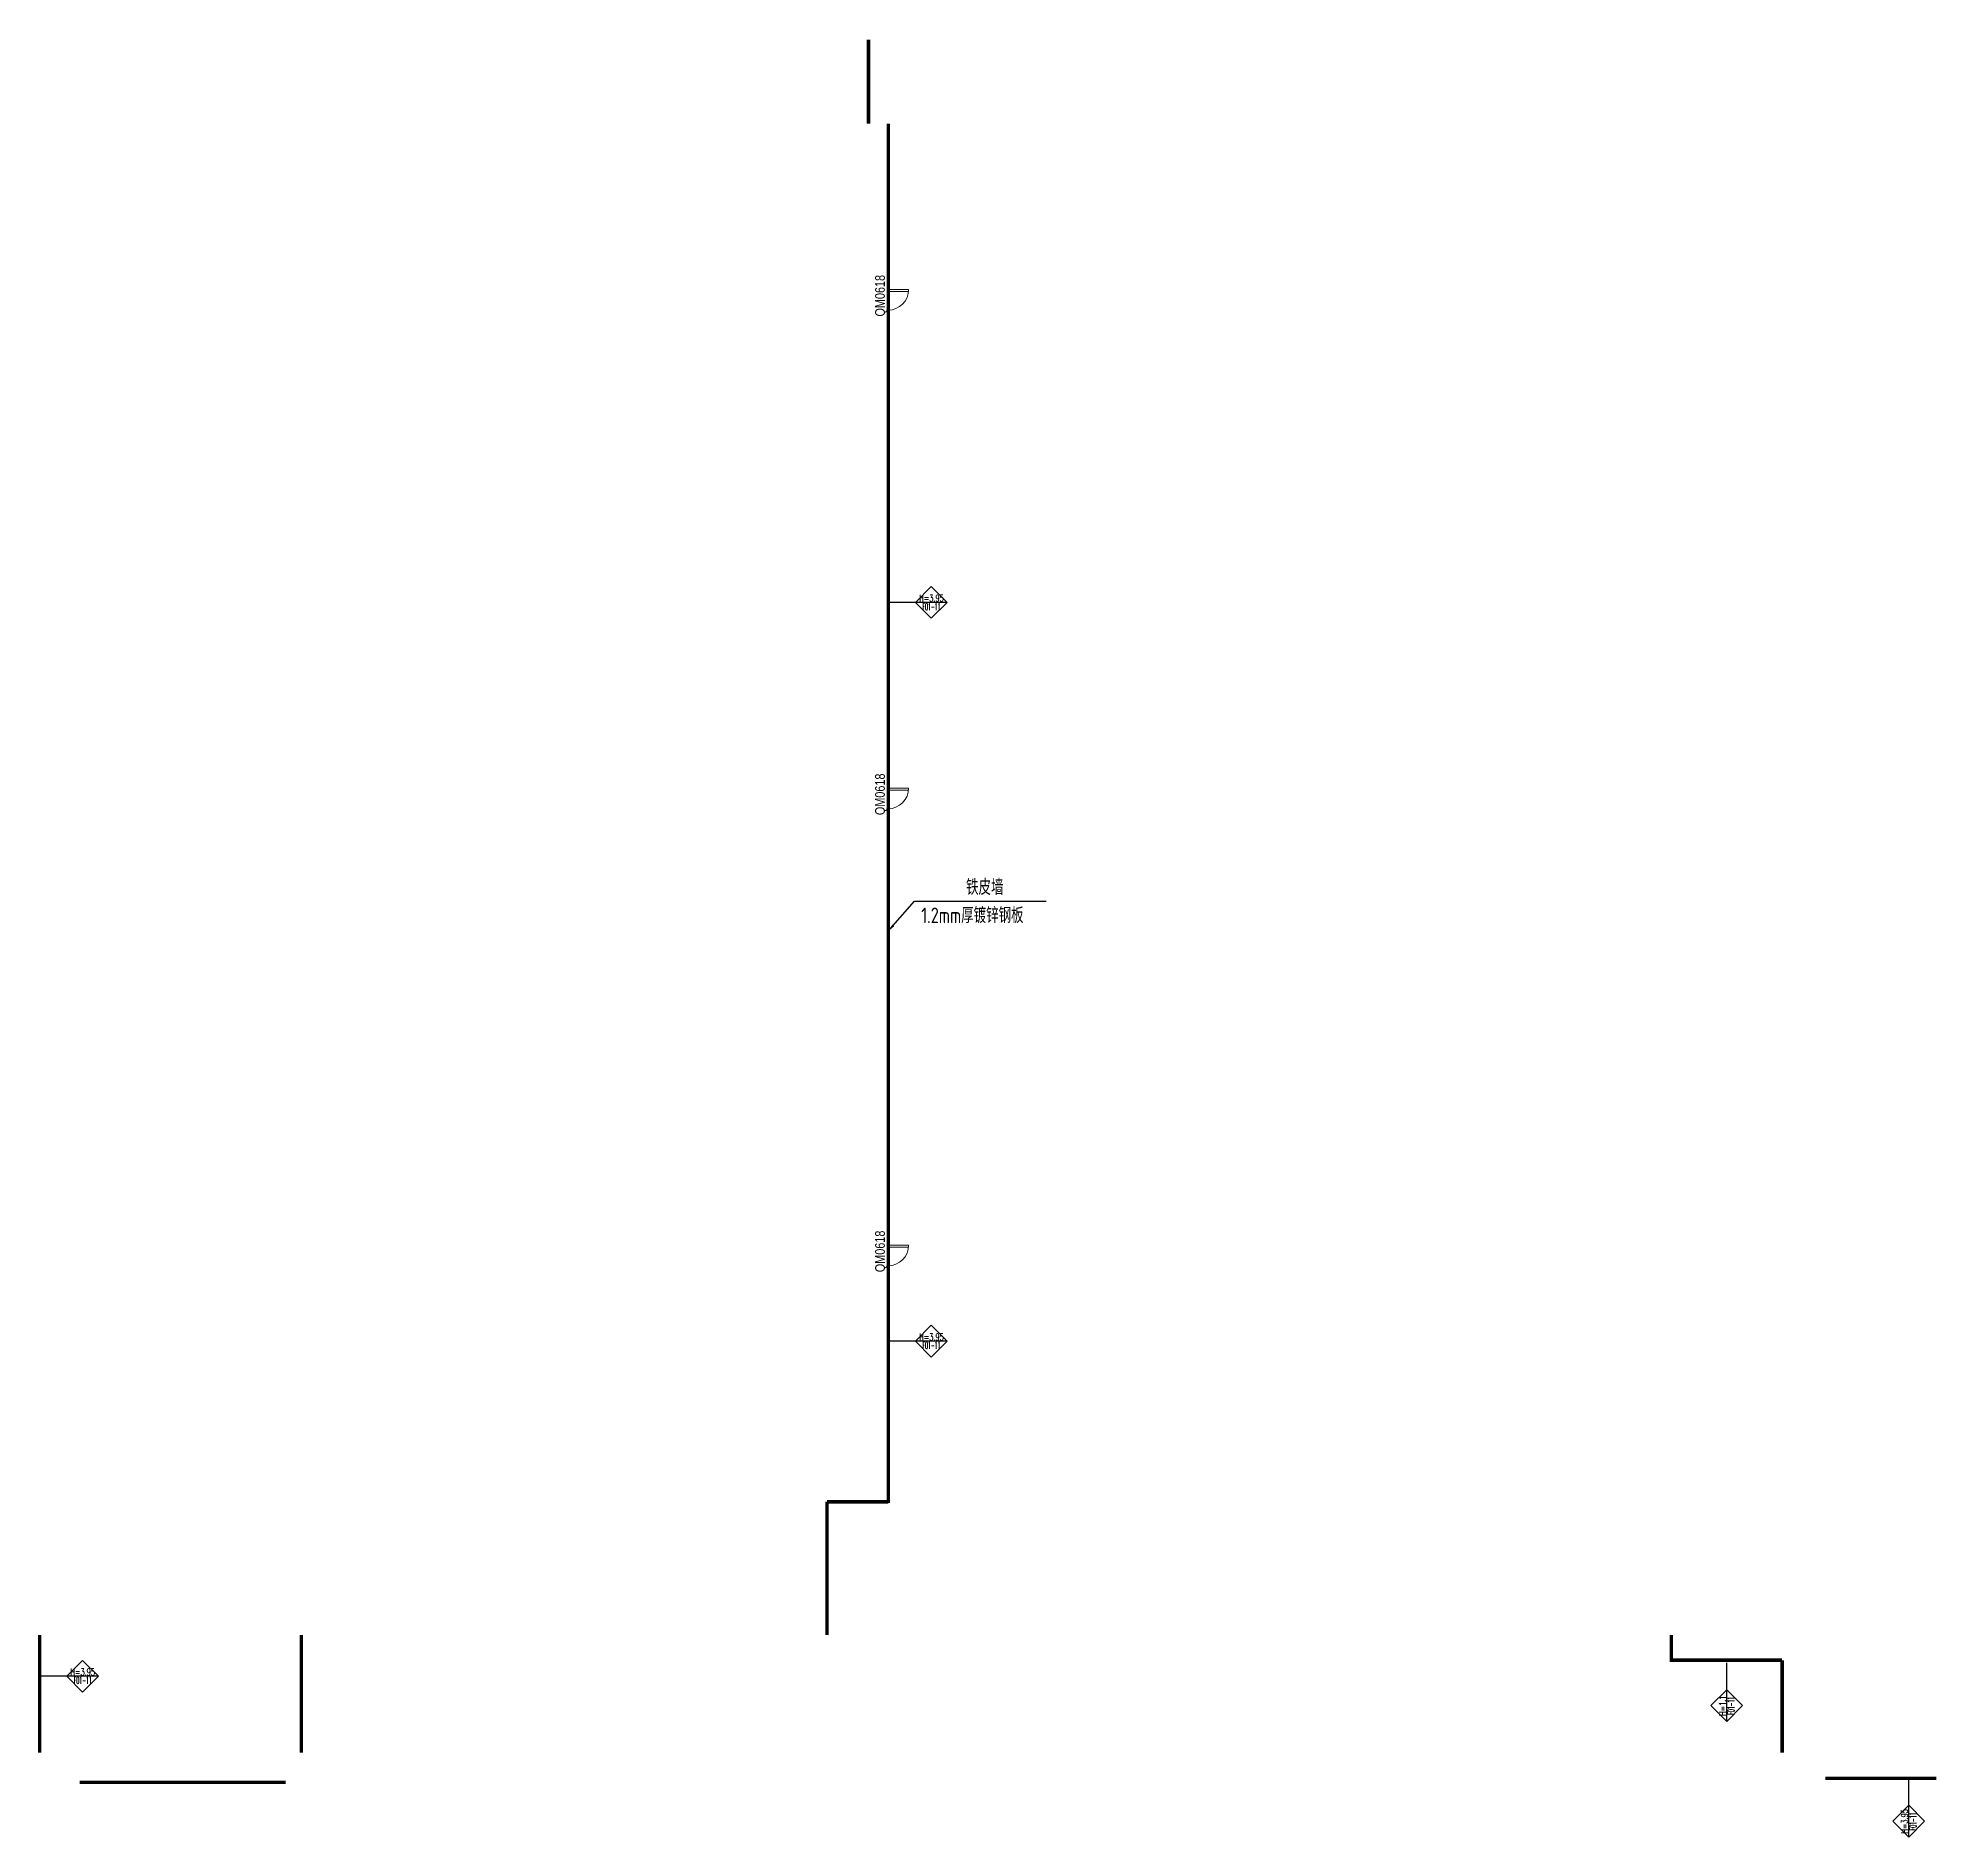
# Model space of a CAD drawing. Header units: millimetres. Extents: x -50 to 244125, y 1275 to 158150.
# Drawn here: x 13825 to 68675, y 106194 to 158150 of the extents above; entities that cross this region are included whole.
import ezdxf
from ezdxf.enums import TextEntityAlignment as Align

# ---------------------------------------------------------------- set-up
doc = ezdxf.new("R2010")
doc.units = ezdxf.units.MM
doc.header["$LTSCALE"] = 20
for name, color, linetype in [('0-A-标注', 53, 'Continuous'), ('K-AREA_TEXT', 4, 'Continuous'), ('K-CEIL-DIV-Ceiling to Roof', 210, 'Continuous'), ('K-PART-TEXT', 4, 'Continuous')]:
    doc.layers.add(name, color=color, linetype=linetype)
doc.layers.add('K-PART-DOOR', color=10, linetype='Continuous', lineweight=18)
doc.styles.add('Arial', font='arial.ttf', dxfattribs={"width": 0.8, "height": 5.592013})
doc.styles.add('EDRI-COM', font='tssdeng.shx', dxfattribs={"width": 0.8, "bigfont": 'hztxt.shx'})
doc.styles.add('Romans', font='romans.shx', dxfattribs={"width": 0.8, "bigfont": 'gbhzfs.shx'})
doc.dimstyles.new('MW_DIM_TICK_035_150', dxfattribs={"dimscale": 150, "dimtxt": 3, "dimasz": 1.5, "dimexe": 1.6, "dimexo": 0.825, "dimgap": 1, "dimtad": 1, "dimdec": 0, "dimzin": 12, "dimdsep": 46, "dimtxsty": 'EDRI-COM', "dimblk": 'ARCHTICK', "dimcen": 1, "dimclrd": 256, "dimclre": 256, "dimclrt": 256, "dimadec": 0, "dimazin": 3, "dimtfac": 1, "dimtdec": 0, "dimtix": 1, "dimtmove": 2, "dimatfit": 1, "dimfxl": 1.25, "dimtolj": 1, "dimtzin": 0, "dimlwd": -1, "dimlwe": -1, "dimarcsym": 1})

msp = doc.modelspace()

# ---------------------------------------------------------------- texts
at = {"layer": 'K-AREA_TEXT', "style": 'Arial', "width": 0.8}
for p in [(38132, 150106), (38132, 135706), (38132, 122506)]:
    msp.add_text('QM0618', height=280, rotation=90, dxfattribs=at).set_placement(p, align=Align.MIDDLE_LEFT)
at = {"layer": 'K-PART-TEXT', "style": 'EDRI-COM', "width": 0.8}
for s, p in [('铁皮墙', (40617, 133400)), ('1.2mm厚镀锌钢板', (39323, 132587))]:
    msp.add_text(s, height=450, dxfattribs=at).set_placement(p)

# ---------------------------------------------------------------- blocks, each defined once
blk = doc.blocks.new('单开门 1000X2000')
blk.add_lwpolyline([(9, -6), (107, -6), (107, 994), (9, 994)], close=True)
blk.add_arc((9, -6), 1000, 0, 90)
blk = doc.blocks.new('_ArchTick')
at = {"color": 0, "linetype": 'ByBlock', "const_width": 0.4}
blk.add_lwpolyline([(-0.5, -0.5), (0.5, 0.5)], dxfattribs=at)
blk = doc.blocks.new('2AHC-3.1')
for points in [[(0, 458), (-458, 0), (0, -458), (458, 0), (0, 458)], [(-458, 0), (458, 0)], [(458, 0), (1236, 0)]]:
    blk.add_lwpolyline(points)
at = {"ltscale": 0.7, "style": 'Romans', "width": 0.6}
for tag, p in [('2AHC', (-7, 123)), ('H3.1', (-7, -121))]:
    blk.add_attdef(tag, text='', height=200, dxfattribs=at).set_placement(p, align=Align.MIDDLE)

# ---------------------------------------------------------------- linework, layer by layer
at = {"layer": 'K-CEIL-DIV-Ceiling to Roof', "ltscale": 20, "const_width": 100}
for points in [[(37800, 155675), (37800, 158100)], [(13875, 108625), (13875, 112025)], [(21425, 112025), (21425, 112025), (21425, 108625)], [(64175, 111300), (60975, 111300), (60975, 112025)]]:
    msp.add_lwpolyline(points, dxfattribs=at)
at = {"layer": 'K-CEIL-DIV-Ceiling to Roof', "const_width": 100}
for points in [[(38375, 155675), (38375, 120025)], [(38375, 120025), (38375, 120040), (38375, 115840)], [(36600, 115875), (36600, 112025)], [(36600, 115875), (38375, 115875)], [(64175, 111300), (64175, 108625)], [(20975, 107775), (15025, 107775)], [(68625, 107888), (65425, 107888)]]:
    msp.add_lwpolyline(points, dxfattribs=at)

# ---------------------------------------------------------------- block references
at = {"layer": '0-A-标注'}
ref = msp.add_blockref('2AHC-3.1', (39611, 141851), dxfattribs=dict(at, rotation=180))
ref.add_attrib('H3.1', 'H=3.95', dxfattribs={"layer": '0', "ltscale": 0.7, "height": 200, "style": 'Romans', "width": 0.6}).set_placement((39618, 141972), align=Align.MIDDLE)
ref.add_attrib('2AHC', 'F01-11', dxfattribs={"layer": '0', "ltscale": 0.7, "height": 200, "style": 'Romans', "width": 0.4}).set_placement((39618, 141728), align=Align.MIDDLE)
ref = msp.add_blockref('2AHC-3.1', (39611, 120514), dxfattribs=dict(at, rotation=180))
ref.add_attrib('H3.1', 'H=3.95', dxfattribs={"layer": '0', "ltscale": 0.7, "height": 200, "style": 'Romans', "width": 0.6}).set_placement((39618, 120635), align=Align.MIDDLE)
ref.add_attrib('2AHC', 'F01-11', dxfattribs={"layer": '0', "ltscale": 0.7, "height": 200, "style": 'Romans', "width": 0.4}).set_placement((39618, 120391), align=Align.MIDDLE)
ref = msp.add_blockref('2AHC-3.1', (15111, 110838), dxfattribs=dict(at, rotation=180))
ref.add_attrib('H3.1', 'H=3.95', dxfattribs={"layer": '0', "ltscale": 0.7, "height": 200, "style": 'Romans', "width": 0.6}).set_placement((15117, 110959), align=Align.MIDDLE)
ref.add_attrib('2AHC', 'F01-11', dxfattribs={"layer": '0', "ltscale": 0.7, "height": 200, "style": 'Romans', "width": 0.4}).set_placement((15117, 110715), align=Align.MIDDLE)
ref = msp.add_blockref('2AHC-3.1', (62575, 109991), dxfattribs=dict(at, xscale=-1, rotation=270))
ref.add_attrib('H3.1', 'H=1.1', dxfattribs={"layer": '0', "ltscale": 0.7, "height": 200, "rotation": 90, "style": 'Romans', "width": 0.6}).set_placement((62454, 109985), align=Align.MIDDLE)
ref.add_attrib('2AHC', 'F01-11', dxfattribs={"layer": '0', "ltscale": 0.7, "height": 200, "rotation": 90, "style": 'Romans', "width": 0.4}).set_placement((62698, 109985), align=Align.MIDDLE)
ref = msp.add_blockref('2AHC-3.1', (67829, 106652), dxfattribs=dict(at, xscale=-1, rotation=270))
ref.add_attrib('H3.1', 'H=3.95', dxfattribs={"layer": '0', "ltscale": 0.7, "height": 200, "rotation": 90, "style": 'Romans', "width": 0.6}).set_placement((67708, 106645), align=Align.MIDDLE)
ref.add_attrib('2AHC', 'F01-11', dxfattribs={"layer": '0', "ltscale": 0.7, "height": 200, "rotation": 90, "style": 'Romans', "width": 0.4}).set_placement((67952, 106645), align=Align.MIDDLE)
at = {"layer": 'K-PART-DOOR', "xscale": 0.6, "yscale": 0.6, "zscale": 0.6, "rotation": 270}
for p in [(38363, 150894), (38363, 136494), (38363, 123294)]:
    msp.add_blockref('单开门 1000X2000', p, dxfattribs=at)

msp.set_redraw_order([(e.dxf.handle, doc.entitydb.next_handle()) for e in msp.query("TEXT MTEXT ATTDEF DIMENSION ARC_DIMENSION")])  # texts and dimensions are drawn at this point

# ---------------------------------------------------------------- leaders
at = {"layer": 'K-PART-TEXT'}
msp.add_leader([(38368, 132351), (39125, 133223), (42928, 133223)], dimstyle='MW_DIM_TICK_035_150', override={"dimgap": 1, "dimtad": 1}, dxfattribs=at)

doc.saveas('drawing.dxf')
